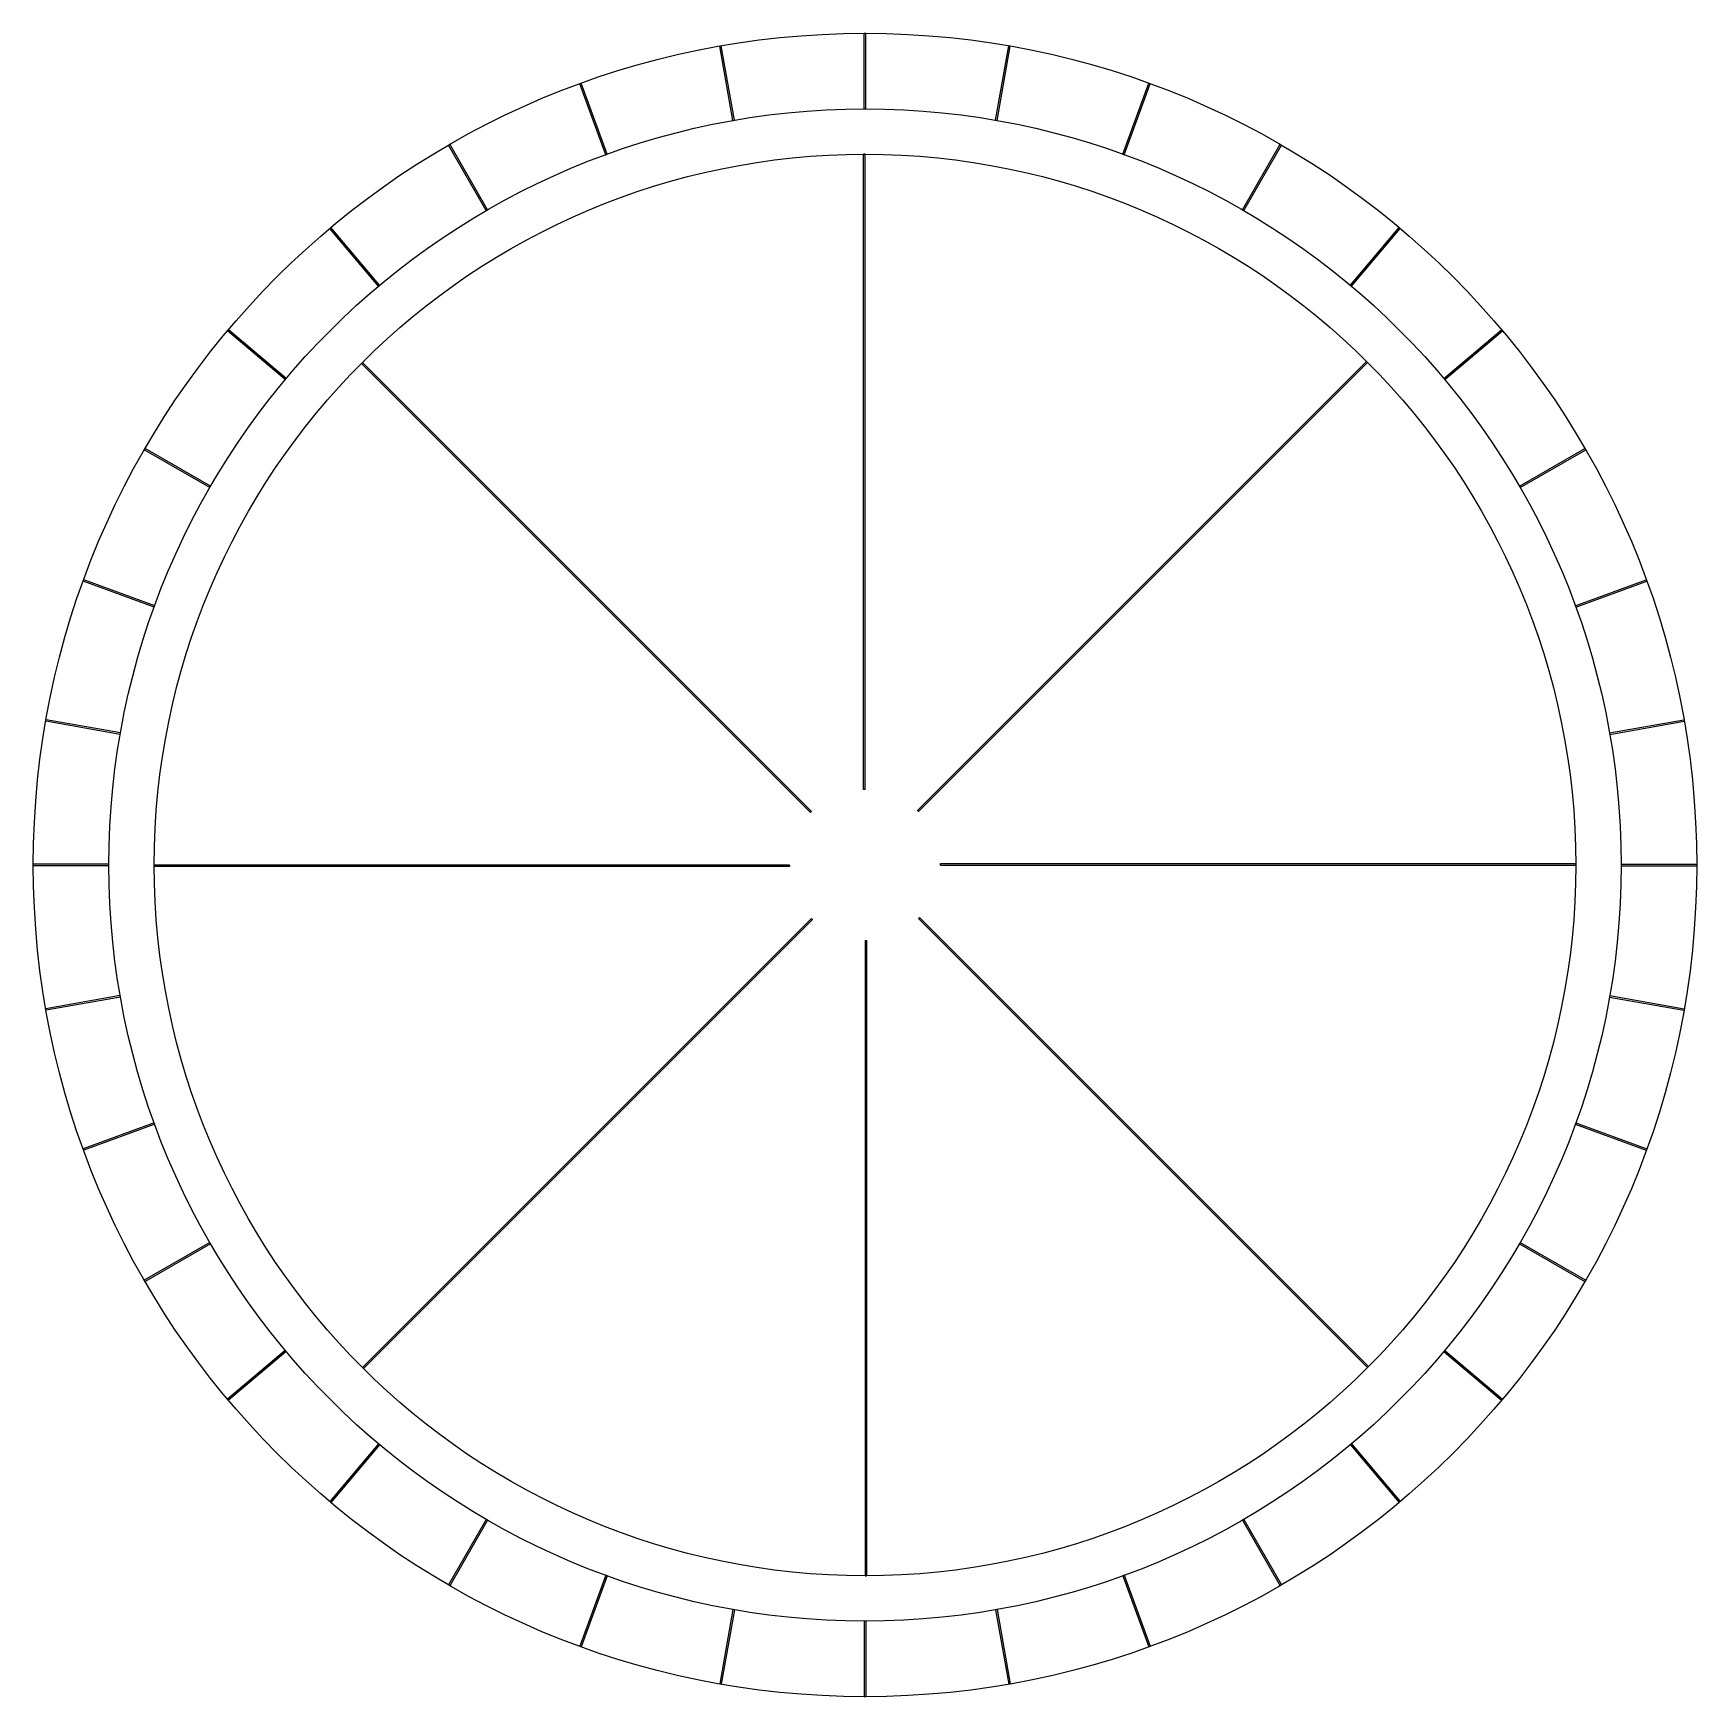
# Model space of a CAD drawing. Header units: millimetres. Extents: x -110 to 110, y -110 to 110.
import ezdxf

# ---------------------------------------------------------------- set-up
doc = ezdxf.new("R2010")
doc.units = ezdxf.units.MM
for name, color, linetype in [('Array', 7, 'CONTINUOUS'), ('Array008', 7, 'CONTINUOUS'), ('Cylinder001', 7, 'CONTINUOUS'), ('Tube003', 7, 'CONTINUOUS')]:
    doc.layers.add(name, color=color, linetype=linetype)

msp = doc.modelspace()

# ---------------------------------------------------------------- linework, layer by layer
at = {"layer": 'Array'}
for p, q in [((-19.1998, 108.311, 1.5), (-19.0028, 108.346, 1.5)), ((-19.1998, 108.311, 1.7), (-19.0028, 108.346, 1.7)), ((-19.1998, 108.311, 1.5), (-19.0028, 108.346, 1.5)), ((-19.1998, 108.311, 1.7), (-19.0028, 108.346, 1.7)), ((-17.4633, 98.4634, 1.7), (-19.1998, 108.311, 1.7)), ((-19.1998, 108.311, 1.5), (-19.1998, 108.311, 1.7)), ((-17.4633, 98.4634, 1.5), (-19.1998, 108.311, 1.5)), ((-19.1998, 108.311, 1.5), (-19.1998, 108.311, 1.7)), ((-17.4633, 98.4634, 1.5), (-19.1998, 108.311, 1.5)), ((-17.4633, 98.4634, 1.7), (-19.1998, 108.311, 1.7)), ((-17.2663, 98.4981, 1.7), (-19.0028, 108.346, 1.7)), ((-19.0028, 108.346, 1.5), (-19.0028, 108.346, 1.7)), ((-17.2663, 98.4981, 1.5), (-19.0028, 108.346, 1.5)), ((-19.0028, 108.346, 1.5), (-19.0028, 108.346, 1.7)), ((-17.2663, 98.4981, 1.5), (-19.0028, 108.346, 1.5)), ((-17.2663, 98.4981, 1.7), (-19.0028, 108.346, 1.7)), ((-0.1, 100, 1.7), (-0.1, 110, 1.7)), ((-0.1, 110, 1.5), (-0.1, 110, 1.7)), ((-0.1, 100, 1.5), (-0.1, 110, 1.5)), ((-0.1, 110, 1.5), (0.1, 110, 1.5)), ((-0.1, 110, 1.7), (0.1, 110, 1.7)), ((-0.1, 110, 1.5), (-0.1, 110, 1.7)), ((-0.1, 100, 1.5), (-0.1, 110, 1.5)), ((-0.1, 110, 1.5), (0.1, 110, 1.5)), ((-0.1, 100, 1.7), (-0.1, 110, 1.7)), ((-0.1, 110, 1.7), (0.1, 110, 1.7)), ((0.1, 100, 1.7), (0.1, 110, 1.7)), ((0.1, 110, 1.5), (0.1, 110, 1.7)), ((0.1, 100, 1.5), (0.1, 110, 1.5)), ((0.1, 110, 1.5), (0.1, 110, 1.7)), ((0.1, 100, 1.5), (0.1, 110, 1.5)), ((0.1, 100, 1.7), (0.1, 110, 1.7)), ((17.2663, 98.4981, 1.7), (19.0028, 108.346, 1.7)), ((17.2663, 98.4981, 1.5), (19.0028, 108.346, 1.5)), ((17.2663, 98.4981, 1.5), (19.0028, 108.346, 1.5)), ((17.2663, 98.4981, 1.7), (19.0028, 108.346, 1.7)), ((17.4633, 98.4634, 1.7), (19.1998, 108.311, 1.7)), ((17.4633, 98.4634, 1.5), (19.1998, 108.311, 1.5)), ((17.4633, 98.4634, 1.5), (19.1998, 108.311, 1.5)), ((17.4633, 98.4634, 1.7), (19.1998, 108.311, 1.7)), ((19.0028, 108.346, 1.5), (19.0028, 108.346, 1.7)), ((19.0028, 108.346, 1.5), (19.1998, 108.311, 1.5)), ((19.0028, 108.346, 1.7), (19.1998, 108.311, 1.7)), ((19.0028, 108.346, 1.5), (19.0028, 108.346, 1.7)), ((19.0028, 108.346, 1.5), (19.1998, 108.311, 1.5)), ((19.0028, 108.346, 1.7), (19.1998, 108.311, 1.7)), ((19.1998, 108.311, 1.5), (19.1998, 108.311, 1.7)), ((19.1998, 108.311, 1.5), (19.1998, 108.311, 1.7)), ((-37.7162, 103.332, 1.5), (-37.5282, 103.4, 1.5)), ((-37.7162, 103.332, 1.7), (-37.5282, 103.4, 1.7)), ((-37.7162, 103.332, 1.5), (-37.5282, 103.4, 1.5)), ((-37.7162, 103.332, 1.7), (-37.5282, 103.4, 1.7)), ((-34.108, 94.0035, 1.7), (-37.5282, 103.4, 1.7)), ((-37.5282, 103.4, 1.5), (-37.5282, 103.4, 1.7)), ((-34.108, 94.0035, 1.5), (-37.5282, 103.4, 1.5)), ((-37.5282, 103.4, 1.5), (-37.5282, 103.4, 1.7)), ((-34.108, 94.0035, 1.5), (-37.5282, 103.4, 1.5)), ((-34.108, 94.0035, 1.7), (-37.5282, 103.4, 1.7)), ((34.108, 94.0035, 1.7), (37.5282, 103.4, 1.7)), ((34.108, 94.0035, 1.5), (37.5282, 103.4, 1.5)), ((34.108, 94.0035, 1.5), (37.5282, 103.4, 1.5)), ((34.108, 94.0035, 1.7), (37.5282, 103.4, 1.7)), ((37.5282, 103.4, 1.5), (37.5282, 103.4, 1.7)), ((37.5282, 103.4, 1.5), (37.7162, 103.332, 1.5)), ((37.5282, 103.4, 1.7), (37.7162, 103.332, 1.7)), ((37.5282, 103.4, 1.5), (37.5282, 103.4, 1.7)), ((37.5282, 103.4, 1.5), (37.7162, 103.332, 1.5)), ((37.5282, 103.4, 1.7), (37.7162, 103.332, 1.7)), ((-34.296, 93.9351, 1.7), (-37.7162, 103.332, 1.7)), ((-37.7162, 103.332, 1.5), (-37.7162, 103.332, 1.7)), ((-34.296, 93.9351, 1.5), (-37.7162, 103.332, 1.5)), ((-37.7162, 103.332, 1.5), (-37.7162, 103.332, 1.7)), ((-34.296, 93.9351, 1.5), (-37.7162, 103.332, 1.5)), ((-34.296, 93.9351, 1.7), (-37.7162, 103.332, 1.7)), ((34.296, 93.9351, 1.7), (37.7162, 103.332, 1.7)), ((34.296, 93.9351, 1.5), (37.7162, 103.332, 1.5)), ((34.296, 93.9351, 1.5), (37.7162, 103.332, 1.5)), ((34.296, 93.9351, 1.7), (37.7162, 103.332, 1.7)), ((37.7162, 103.332, 1.5), (37.7162, 103.332, 1.7)), ((37.7162, 103.332, 1.5), (37.7162, 103.332, 1.7)), ((-0.1, 100, 1.5), (-0.1, 100, 1.7)), ((-0.1, 100, 1.5), (0.1, 100, 1.5)), ((-0.1, 100, 1.7), (0.1, 100, 1.7)), ((-0.1, 100, 1.5), (-0.1, 100, 1.7)), ((-0.1, 100, 1.5), (0.1, 100, 1.5)), ((-0.1, 100, 1.7), (0.1, 100, 1.7)), ((0.1, 100, 1.5), (0.1, 100, 1.7)), ((0.1, 100, 1.5), (0.1, 100, 1.7)), ((-17.4633, 98.4634, 1.5), (-17.2663, 98.4981, 1.5)), ((-17.4633, 98.4634, 1.7), (-17.2663, 98.4981, 1.7)), ((-17.4633, 98.4634, 1.5), (-17.2663, 98.4981, 1.5)), ((-17.4633, 98.4634, 1.7), (-17.2663, 98.4981, 1.7)), ((-17.4633, 98.4634, 1.5), (-17.4633, 98.4634, 1.7)), ((-17.4633, 98.4634, 1.5), (-17.4633, 98.4634, 1.7)), ((-17.2663, 98.4981, 1.5), (-17.2663, 98.4981, 1.7)), ((-17.2663, 98.4981, 1.5), (-17.2663, 98.4981, 1.7)), ((17.2663, 98.4981, 1.5), (17.2663, 98.4981, 1.7)), ((17.2663, 98.4981, 1.5), (17.4633, 98.4634, 1.5)), ((17.2663, 98.4981, 1.7), (17.4633, 98.4634, 1.7)), ((17.2663, 98.4981, 1.5), (17.2663, 98.4981, 1.7)), ((17.2663, 98.4981, 1.5), (17.4633, 98.4634, 1.5)), ((17.2663, 98.4981, 1.7), (17.4633, 98.4634, 1.7)), ((17.4633, 98.4634, 1.5), (17.4633, 98.4634, 1.7)), ((17.4633, 98.4634, 1.5), (17.4633, 98.4634, 1.7)), ((-55.0866, 95.2128, 1.5), (-54.9134, 95.3128, 1.5)), ((-55.0866, 95.2128, 1.7), (-54.9134, 95.3128, 1.7)), ((-55.0866, 95.2128, 1.5), (-54.9134, 95.3128, 1.5)), ((-55.0866, 95.2128, 1.7), (-54.9134, 95.3128, 1.7)), ((-50.0866, 86.5525, 1.7), (-55.0866, 95.2128, 1.7)), ((-55.0866, 95.2128, 1.5), (-55.0866, 95.2128, 1.7)), ((-50.0866, 86.5525, 1.5), (-55.0866, 95.2128, 1.5)), ((-55.0866, 95.2128, 1.5), (-55.0866, 95.2128, 1.7)), ((-50.0866, 86.5525, 1.5), (-55.0866, 95.2128, 1.5)), ((-50.0866, 86.5525, 1.7), (-55.0866, 95.2128, 1.7)), ((-49.9134, 86.6525, 1.7), (-54.9134, 95.3128, 1.7)), ((-54.9134, 95.3128, 1.5), (-54.9134, 95.3128, 1.7)), ((-49.9134, 86.6525, 1.5), (-54.9134, 95.3128, 1.5)), ((-54.9134, 95.3128, 1.5), (-54.9134, 95.3128, 1.7)), ((-49.9134, 86.6525, 1.5), (-54.9134, 95.3128, 1.5)), ((-49.9134, 86.6525, 1.7), (-54.9134, 95.3128, 1.7)), ((49.9134, 86.6525, 1.7), (54.9134, 95.3128, 1.7)), ((49.9134, 86.6525, 1.5), (54.9134, 95.3128, 1.5)), ((49.9134, 86.6525, 1.5), (54.9134, 95.3128, 1.5)), ((49.9134, 86.6525, 1.7), (54.9134, 95.3128, 1.7)), ((50.0866, 86.5525, 1.7), (55.0866, 95.2128, 1.7)), ((50.0866, 86.5525, 1.5), (55.0866, 95.2128, 1.5)), ((50.0866, 86.5525, 1.5), (55.0866, 95.2128, 1.5)), ((50.0866, 86.5525, 1.7), (55.0866, 95.2128, 1.7)), ((54.9134, 95.3128, 1.5), (54.9134, 95.3128, 1.7)), ((54.9134, 95.3128, 1.5), (55.0866, 95.2128, 1.5)), ((54.9134, 95.3128, 1.7), (55.0866, 95.2128, 1.7)), ((54.9134, 95.3128, 1.5), (54.9134, 95.3128, 1.7)), ((54.9134, 95.3128, 1.5), (55.0866, 95.2128, 1.5)), ((54.9134, 95.3128, 1.7), (55.0866, 95.2128, 1.7)), ((55.0866, 95.2128, 1.5), (55.0866, 95.2128, 1.7)), ((55.0866, 95.2128, 1.5), (55.0866, 95.2128, 1.7)), ((-34.296, 93.9351, 1.5), (-34.108, 94.0035, 1.5)), ((-34.296, 93.9351, 1.7), (-34.108, 94.0035, 1.7)), ((-34.296, 93.9351, 1.5), (-34.108, 94.0035, 1.5)), ((-34.296, 93.9351, 1.7), (-34.108, 94.0035, 1.7)), ((-34.296, 93.9351, 1.5), (-34.296, 93.9351, 1.7)), ((-34.296, 93.9351, 1.5), (-34.296, 93.9351, 1.7)), ((-34.108, 94.0035, 1.5), (-34.108, 94.0035, 1.7)), ((-34.108, 94.0035, 1.5), (-34.108, 94.0035, 1.7)), ((34.108, 94.0035, 1.5), (34.108, 94.0035, 1.7)), ((34.108, 94.0035, 1.5), (34.296, 93.9351, 1.5)), ((34.108, 94.0035, 1.7), (34.296, 93.9351, 1.7)), ((34.108, 94.0035, 1.5), (34.108, 94.0035, 1.7)), ((34.108, 94.0035, 1.5), (34.296, 93.9351, 1.5)), ((34.108, 94.0035, 1.7), (34.296, 93.9351, 1.7)), ((34.296, 93.9351, 1.5), (34.296, 93.9351, 1.7)), ((34.296, 93.9351, 1.5), (34.296, 93.9351, 1.7)), ((-50.0866, 86.5525, 1.5), (-49.9134, 86.6525, 1.5)), ((-50.0866, 86.5525, 1.7), (-49.9134, 86.6525, 1.7)), ((-50.0866, 86.5525, 1.5), (-49.9134, 86.6525, 1.5)), ((-50.0866, 86.5525, 1.7), (-49.9134, 86.6525, 1.7)), ((-50.0866, 86.5525, 1.5), (-50.0866, 86.5525, 1.7)), ((-50.0866, 86.5525, 1.5), (-50.0866, 86.5525, 1.7)), ((-49.9134, 86.6525, 1.5), (-49.9134, 86.6525, 1.7)), ((-49.9134, 86.6525, 1.5), (-49.9134, 86.6525, 1.7)), ((49.9134, 86.6525, 1.5), (49.9134, 86.6525, 1.7)), ((49.9134, 86.6525, 1.5), (50.0866, 86.5525, 1.5)), ((49.9134, 86.6525, 1.7), (50.0866, 86.5525, 1.7)), ((49.9134, 86.6525, 1.5), (49.9134, 86.6525, 1.7)), ((49.9134, 86.6525, 1.5), (50.0866, 86.5525, 1.5)), ((49.9134, 86.6525, 1.7), (50.0866, 86.5525, 1.7)), ((50.0866, 86.5525, 1.5), (50.0866, 86.5525, 1.7)), ((50.0866, 86.5525, 1.5), (50.0866, 86.5525, 1.7)), ((-70.7832, 84.2006, 1.5), (-70.63, 84.3292, 1.5)), ((-70.7832, 84.2006, 1.7), (-70.63, 84.3292, 1.7)), ((-70.7832, 84.2006, 1.5), (-70.63, 84.3292, 1.5)), ((-70.7832, 84.2006, 1.7), (-70.63, 84.3292, 1.7)), ((-64.3554, 76.5402, 1.7), (-70.7832, 84.2006, 1.7)), ((-70.7832, 84.2006, 1.5), (-70.7832, 84.2006, 1.7)), ((-64.3554, 76.5402, 1.5), (-70.7832, 84.2006, 1.5)), ((-70.7832, 84.2006, 1.5), (-70.7832, 84.2006, 1.7)), ((-64.3554, 76.5402, 1.5), (-70.7832, 84.2006, 1.5)), ((-64.3554, 76.5402, 1.7), (-70.7832, 84.2006, 1.7)), ((-64.2022, 76.6687, 1.7), (-70.63, 84.3292, 1.7)), ((-70.63, 84.3292, 1.5), (-70.63, 84.3292, 1.7)), ((-64.2022, 76.6687, 1.5), (-70.63, 84.3292, 1.5)), ((-70.63, 84.3292, 1.5), (-70.63, 84.3292, 1.7)), ((-64.2022, 76.6687, 1.5), (-70.63, 84.3292, 1.5)), ((-64.2022, 76.6687, 1.7), (-70.63, 84.3292, 1.7)), ((64.2022, 76.6687, 1.7), (70.63, 84.3292, 1.7)), ((64.2022, 76.6687, 1.5), (70.63, 84.3292, 1.5)), ((64.2022, 76.6687, 1.5), (70.63, 84.3292, 1.5)), ((64.2022, 76.6687, 1.7), (70.63, 84.3292, 1.7)), ((64.3554, 76.5402, 1.7), (70.7832, 84.2006, 1.7)), ((64.3554, 76.5402, 1.5), (70.7832, 84.2006, 1.5)), ((64.3554, 76.5402, 1.5), (70.7832, 84.2006, 1.5)), ((64.3554, 76.5402, 1.7), (70.7832, 84.2006, 1.7)), ((70.63, 84.3292, 1.5), (70.63, 84.3292, 1.7)), ((70.63, 84.3292, 1.5), (70.7832, 84.2006, 1.5)), ((70.63, 84.3292, 1.7), (70.7832, 84.2006, 1.7)), ((70.63, 84.3292, 1.5), (70.63, 84.3292, 1.7)), ((70.63, 84.3292, 1.5), (70.7832, 84.2006, 1.5)), ((70.63, 84.3292, 1.7), (70.7832, 84.2006, 1.7)), ((70.7832, 84.2006, 1.5), (70.7832, 84.2006, 1.7)), ((70.7832, 84.2006, 1.5), (70.7832, 84.2006, 1.7)), ((-64.3554, 76.5402, 1.5), (-64.2022, 76.6687, 1.5)), ((-64.3554, 76.5402, 1.7), (-64.2022, 76.6687, 1.7)), ((-64.3554, 76.5402, 1.5), (-64.2022, 76.6687, 1.5)), ((-64.3554, 76.5402, 1.7), (-64.2022, 76.6687, 1.7)), ((-64.3554, 76.5402, 1.5), (-64.3554, 76.5402, 1.7)), ((-64.3554, 76.5402, 1.5), (-64.3554, 76.5402, 1.7)), ((-64.2022, 76.6687, 1.5), (-64.2022, 76.6687, 1.7)), ((-64.2022, 76.6687, 1.5), (-64.2022, 76.6687, 1.7)), ((64.2022, 76.6687, 1.5), (64.2022, 76.6687, 1.7)), ((64.2022, 76.6687, 1.5), (64.3554, 76.5402, 1.5)), ((64.2022, 76.6687, 1.7), (64.3554, 76.5402, 1.7)), ((64.2022, 76.6687, 1.5), (64.2022, 76.6687, 1.7)), ((64.2022, 76.6687, 1.5), (64.3554, 76.5402, 1.5)), ((64.2022, 76.6687, 1.7), (64.3554, 76.5402, 1.7)), ((64.3554, 76.5402, 1.5), (64.3554, 76.5402, 1.7)), ((64.3554, 76.5402, 1.5), (64.3554, 76.5402, 1.7)), ((-84.3292, 70.63, 1.5), (-84.2006, 70.7832, 1.5)), ((-84.3292, 70.63, 1.7), (-84.2006, 70.7832, 1.7)), ((-84.3292, 70.63, 1.5), (-84.2006, 70.7832, 1.5)), ((-84.3292, 70.63, 1.7), (-84.2006, 70.7832, 1.7)), ((-76.6687, 64.2022, 1.7), (-84.3292, 70.63, 1.7)), ((-84.3292, 70.63, 1.5), (-84.3292, 70.63, 1.7)), ((-76.6687, 64.2022, 1.5), (-84.3292, 70.63, 1.5)), ((-84.3292, 70.63, 1.5), (-84.3292, 70.63, 1.7)), ((-76.6687, 64.2022, 1.5), (-84.3292, 70.63, 1.5)), ((-76.6687, 64.2022, 1.7), (-84.3292, 70.63, 1.7)), ((-76.5402, 64.3554, 1.7), (-84.2006, 70.7832, 1.7)), ((-84.2006, 70.7832, 1.5), (-84.2006, 70.7832, 1.7)), ((-76.5402, 64.3554, 1.5), (-84.2006, 70.7832, 1.5)), ((-84.2006, 70.7832, 1.5), (-84.2006, 70.7832, 1.7)), ((-76.5402, 64.3554, 1.5), (-84.2006, 70.7832, 1.5)), ((-76.5402, 64.3554, 1.7), (-84.2006, 70.7832, 1.7)), ((76.5402, 64.3554, 1.7), (84.2006, 70.7832, 1.7)), ((76.5402, 64.3554, 1.5), (84.2006, 70.7832, 1.5)), ((76.5402, 64.3554, 1.5), (84.2006, 70.7832, 1.5)), ((76.5402, 64.3554, 1.7), (84.2006, 70.7832, 1.7)), ((76.6687, 64.2022, 1.7), (84.3292, 70.63, 1.7)), ((76.6687, 64.2022, 1.5), (84.3292, 70.63, 1.5)), ((76.6687, 64.2022, 1.5), (84.3292, 70.63, 1.5)), ((76.6687, 64.2022, 1.7), (84.3292, 70.63, 1.7)), ((84.2006, 70.7832, 1.5), (84.2006, 70.7832, 1.7)), ((84.2006, 70.7832, 1.5), (84.3292, 70.63, 1.5)), ((84.2006, 70.7832, 1.7), (84.3292, 70.63, 1.7)), ((84.2006, 70.7832, 1.5), (84.2006, 70.7832, 1.7)), ((84.2006, 70.7832, 1.5), (84.3292, 70.63, 1.5)), ((84.2006, 70.7832, 1.7), (84.3292, 70.63, 1.7)), ((84.3292, 70.63, 1.5), (84.3292, 70.63, 1.7)), ((84.3292, 70.63, 1.5), (84.3292, 70.63, 1.7)), ((-76.6687, 64.2022, 1.5), (-76.5402, 64.3554, 1.5)), ((-76.6687, 64.2022, 1.7), (-76.5402, 64.3554, 1.7)), ((-76.6687, 64.2022, 1.5), (-76.5402, 64.3554, 1.5)), ((-76.6687, 64.2022, 1.7), (-76.5402, 64.3554, 1.7)), ((-76.6687, 64.2022, 1.5), (-76.6687, 64.2022, 1.7)), ((-76.6687, 64.2022, 1.5), (-76.6687, 64.2022, 1.7)), ((-76.5402, 64.3554, 1.5), (-76.5402, 64.3554, 1.7)), ((-76.5402, 64.3554, 1.5), (-76.5402, 64.3554, 1.7)), ((76.5402, 64.3554, 1.5), (76.5402, 64.3554, 1.7)), ((76.5402, 64.3554, 1.5), (76.6687, 64.2022, 1.5)), ((76.5402, 64.3554, 1.7), (76.6687, 64.2022, 1.7)), ((76.5402, 64.3554, 1.5), (76.5402, 64.3554, 1.7)), ((76.5402, 64.3554, 1.5), (76.6687, 64.2022, 1.5)), ((76.5402, 64.3554, 1.7), (76.6687, 64.2022, 1.7)), ((76.6687, 64.2022, 1.5), (76.6687, 64.2022, 1.7)), ((76.6687, 64.2022, 1.5), (76.6687, 64.2022, 1.7)), ((-95.3128, 54.9134, 1.5), (-95.2128, 55.0866, 1.5)), ((-95.3128, 54.9134, 1.7), (-95.2128, 55.0866, 1.7)), ((-95.3128, 54.9134, 1.5), (-95.2128, 55.0866, 1.5)), ((-95.3128, 54.9134, 1.7), (-95.2128, 55.0866, 1.7)), ((-86.5525, 50.0866, 1.7), (-95.2128, 55.0866, 1.7)), ((-95.2128, 55.0866, 1.5), (-95.2128, 55.0866, 1.7)), ((-86.5525, 50.0866, 1.5), (-95.2128, 55.0866, 1.5)), ((-95.2128, 55.0866, 1.5), (-95.2128, 55.0866, 1.7)), ((-86.5525, 50.0866, 1.5), (-95.2128, 55.0866, 1.5)), ((-86.5525, 50.0866, 1.7), (-95.2128, 55.0866, 1.7)), ((86.5525, 50.0866, 1.7), (95.2128, 55.0866, 1.7)), ((86.5525, 50.0866, 1.5), (95.2128, 55.0866, 1.5)), ((86.5525, 50.0866, 1.5), (95.2128, 55.0866, 1.5)), ((86.5525, 50.0866, 1.7), (95.2128, 55.0866, 1.7)), ((95.2128, 55.0866, 1.5), (95.2128, 55.0866, 1.7)), ((95.2128, 55.0866, 1.5), (95.3128, 54.9134, 1.5)), ((95.2128, 55.0866, 1.7), (95.3128, 54.9134, 1.7)), ((95.2128, 55.0866, 1.5), (95.2128, 55.0866, 1.7)), ((95.2128, 55.0866, 1.5), (95.3128, 54.9134, 1.5)), ((95.2128, 55.0866, 1.7), (95.3128, 54.9134, 1.7)), ((-86.6525, 49.9134, 1.7), (-95.3128, 54.9134, 1.7)), ((-95.3128, 54.9134, 1.5), (-95.3128, 54.9134, 1.7)), ((-86.6525, 49.9134, 1.5), (-95.3128, 54.9134, 1.5)), ((-95.3128, 54.9134, 1.5), (-95.3128, 54.9134, 1.7)), ((-86.6525, 49.9134, 1.5), (-95.3128, 54.9134, 1.5)), ((-86.6525, 49.9134, 1.7), (-95.3128, 54.9134, 1.7)), ((86.6525, 49.9134, 1.7), (95.3128, 54.9134, 1.7)), ((86.6525, 49.9134, 1.5), (95.3128, 54.9134, 1.5)), ((86.6525, 49.9134, 1.5), (95.3128, 54.9134, 1.5)), ((86.6525, 49.9134, 1.7), (95.3128, 54.9134, 1.7)), ((95.3128, 54.9134, 1.5), (95.3128, 54.9134, 1.7)), ((95.3128, 54.9134, 1.5), (95.3128, 54.9134, 1.7)), ((-86.6525, 49.9134, 1.5), (-86.5525, 50.0866, 1.5)), ((-86.6525, 49.9134, 1.7), (-86.5525, 50.0866, 1.7)), ((-86.6525, 49.9134, 1.5), (-86.5525, 50.0866, 1.5)), ((-86.6525, 49.9134, 1.7), (-86.5525, 50.0866, 1.7)), ((-86.6525, 49.9134, 1.5), (-86.6525, 49.9134, 1.7)), ((-86.6525, 49.9134, 1.5), (-86.6525, 49.9134, 1.7)), ((-86.5525, 50.0866, 1.5), (-86.5525, 50.0866, 1.7)), ((-86.5525, 50.0866, 1.5), (-86.5525, 50.0866, 1.7)), ((86.5525, 50.0866, 1.5), (86.5525, 50.0866, 1.7)), ((86.5525, 50.0866, 1.5), (86.6525, 49.9134, 1.5)), ((86.5525, 50.0866, 1.7), (86.6525, 49.9134, 1.7)), ((86.5525, 50.0866, 1.5), (86.5525, 50.0866, 1.7)), ((86.5525, 50.0866, 1.5), (86.6525, 49.9134, 1.5)), ((86.5525, 50.0866, 1.7), (86.6525, 49.9134, 1.7)), ((86.6525, 49.9134, 1.5), (86.6525, 49.9134, 1.7)), ((86.6525, 49.9134, 1.5), (86.6525, 49.9134, 1.7)), ((-103.4, 37.5282, 1.5), (-103.332, 37.7162, 1.5)), ((-103.4, 37.5282, 1.7), (-103.332, 37.7162, 1.7)), ((-103.4, 37.5282, 1.5), (-103.332, 37.7162, 1.5)), ((-103.4, 37.5282, 1.7), (-103.332, 37.7162, 1.7)), ((-94.0035, 34.108, 1.7), (-103.4, 37.5282, 1.7)), ((-103.4, 37.5282, 1.5), (-103.4, 37.5282, 1.7)), ((-94.0035, 34.108, 1.5), (-103.4, 37.5282, 1.5)), ((-103.4, 37.5282, 1.5), (-103.4, 37.5282, 1.7)), ((-94.0035, 34.108, 1.5), (-103.4, 37.5282, 1.5)), ((-94.0035, 34.108, 1.7), (-103.4, 37.5282, 1.7)), ((-93.9351, 34.296, 1.7), (-103.332, 37.7162, 1.7)), ((-103.332, 37.7162, 1.5), (-103.332, 37.7162, 1.7)), ((-93.9351, 34.296, 1.5), (-103.332, 37.7162, 1.5)), ((-103.332, 37.7162, 1.5), (-103.332, 37.7162, 1.7)), ((-93.9351, 34.296, 1.5), (-103.332, 37.7162, 1.5)), ((-93.9351, 34.296, 1.7), (-103.332, 37.7162, 1.7)), ((93.9351, 34.296, 1.7), (103.332, 37.7162, 1.7)), ((93.9351, 34.296, 1.5), (103.332, 37.7162, 1.5)), ((93.9351, 34.296, 1.5), (103.332, 37.7162, 1.5)), ((93.9351, 34.296, 1.7), (103.332, 37.7162, 1.7)), ((94.0035, 34.108, 1.7), (103.4, 37.5282, 1.7)), ((94.0035, 34.108, 1.5), (103.4, 37.5282, 1.5)), ((94.0035, 34.108, 1.5), (103.4, 37.5282, 1.5)), ((94.0035, 34.108, 1.7), (103.4, 37.5282, 1.7)), ((103.332, 37.7162, 1.5), (103.332, 37.7162, 1.7)), ((103.332, 37.7162, 1.5), (103.4, 37.5282, 1.5)), ((103.332, 37.7162, 1.7), (103.4, 37.5282, 1.7)), ((103.332, 37.7162, 1.5), (103.332, 37.7162, 1.7)), ((103.332, 37.7162, 1.5), (103.4, 37.5282, 1.5)), ((103.332, 37.7162, 1.7), (103.4, 37.5282, 1.7)), ((103.4, 37.5282, 1.5), (103.4, 37.5282, 1.7)), ((103.4, 37.5282, 1.5), (103.4, 37.5282, 1.7)), ((-94.0035, 34.108, 1.5), (-93.9351, 34.296, 1.5)), ((-94.0035, 34.108, 1.7), (-93.9351, 34.296, 1.7)), ((-94.0035, 34.108, 1.5), (-93.9351, 34.296, 1.5)), ((-94.0035, 34.108, 1.7), (-93.9351, 34.296, 1.7)), ((-94.0035, 34.108, 1.5), (-94.0035, 34.108, 1.7)), ((-94.0035, 34.108, 1.5), (-94.0035, 34.108, 1.7)), ((-93.9351, 34.296, 1.5), (-93.9351, 34.296, 1.7)), ((-93.9351, 34.296, 1.5), (-93.9351, 34.296, 1.7)), ((93.9351, 34.296, 1.5), (93.9351, 34.296, 1.7)), ((93.9351, 34.296, 1.5), (94.0035, 34.108, 1.5)), ((93.9351, 34.296, 1.7), (94.0035, 34.108, 1.7)), ((93.9351, 34.296, 1.5), (93.9351, 34.296, 1.7)), ((93.9351, 34.296, 1.5), (94.0035, 34.108, 1.5)), ((93.9351, 34.296, 1.7), (94.0035, 34.108, 1.7)), ((94.0035, 34.108, 1.5), (94.0035, 34.108, 1.7)), ((94.0035, 34.108, 1.5), (94.0035, 34.108, 1.7)), ((-108.346, 19.0028, 1.5), (-108.311, 19.1998, 1.5)), ((-108.346, 19.0028, 1.7), (-108.311, 19.1998, 1.7)), ((-108.346, 19.0028, 1.5), (-108.311, 19.1998, 1.5)), ((-108.346, 19.0028, 1.7), (-108.311, 19.1998, 1.7)), ((-98.4981, 17.2663, 1.7), (-108.346, 19.0028, 1.7)), ((-108.346, 19.0028, 1.5), (-108.346, 19.0028, 1.7)), ((-98.4981, 17.2663, 1.5), (-108.346, 19.0028, 1.5)), ((-108.346, 19.0028, 1.5), (-108.346, 19.0028, 1.7)), ((-98.4981, 17.2663, 1.5), (-108.346, 19.0028, 1.5)), ((-98.4981, 17.2663, 1.7), (-108.346, 19.0028, 1.7)), ((-98.4634, 17.4633, 1.7), (-108.311, 19.1998, 1.7)), ((-108.311, 19.1998, 1.5), (-108.311, 19.1998, 1.7)), ((-98.4634, 17.4633, 1.5), (-108.311, 19.1998, 1.5)), ((-108.311, 19.1998, 1.5), (-108.311, 19.1998, 1.7)), ((-98.4634, 17.4633, 1.5), (-108.311, 19.1998, 1.5)), ((-98.4634, 17.4633, 1.7), (-108.311, 19.1998, 1.7)), ((98.4634, 17.4633, 1.7), (108.311, 19.1998, 1.7)), ((98.4634, 17.4633, 1.5), (108.311, 19.1998, 1.5)), ((98.4634, 17.4633, 1.5), (108.311, 19.1998, 1.5)), ((98.4634, 17.4633, 1.7), (108.311, 19.1998, 1.7)), ((98.4981, 17.2663, 1.7), (108.346, 19.0028, 1.7)), ((98.4981, 17.2663, 1.5), (108.346, 19.0028, 1.5)), ((98.4981, 17.2663, 1.5), (108.346, 19.0028, 1.5)), ((98.4981, 17.2663, 1.7), (108.346, 19.0028, 1.7)), ((108.311, 19.1998, 1.5), (108.311, 19.1998, 1.7)), ((108.311, 19.1998, 1.5), (108.346, 19.0028, 1.5)), ((108.311, 19.1998, 1.7), (108.346, 19.0028, 1.7)), ((108.311, 19.1998, 1.5), (108.311, 19.1998, 1.7)), ((108.311, 19.1998, 1.5), (108.346, 19.0028, 1.5)), ((108.311, 19.1998, 1.7), (108.346, 19.0028, 1.7)), ((108.346, 19.0028, 1.5), (108.346, 19.0028, 1.7)), ((108.346, 19.0028, 1.5), (108.346, 19.0028, 1.7)), ((-98.4981, 17.2663, 1.5), (-98.4634, 17.4633, 1.5)), ((-98.4981, 17.2663, 1.7), (-98.4634, 17.4633, 1.7)), ((-98.4981, 17.2663, 1.5), (-98.4634, 17.4633, 1.5)), ((-98.4981, 17.2663, 1.7), (-98.4634, 17.4633, 1.7)), ((-98.4981, 17.2663, 1.5), (-98.4981, 17.2663, 1.7)), ((-98.4981, 17.2663, 1.5), (-98.4981, 17.2663, 1.7)), ((-98.4634, 17.4633, 1.5), (-98.4634, 17.4633, 1.7)), ((-98.4634, 17.4633, 1.5), (-98.4634, 17.4633, 1.7)), ((98.4634, 17.4633, 1.5), (98.4634, 17.4633, 1.7)), ((98.4634, 17.4633, 1.5), (98.4981, 17.2663, 1.5)), ((98.4634, 17.4633, 1.7), (98.4981, 17.2663, 1.7)), ((98.4634, 17.4633, 1.5), (98.4634, 17.4633, 1.7)), ((98.4634, 17.4633, 1.5), (98.4981, 17.2663, 1.5)), ((98.4634, 17.4633, 1.7), (98.4981, 17.2663, 1.7)), ((98.4981, 17.2663, 1.5), (98.4981, 17.2663, 1.7)), ((98.4981, 17.2663, 1.5), (98.4981, 17.2663, 1.7)), ((-100, 0.1, 1.7), (-110, 0.1, 1.7)), ((-110, 0.1, 1.5), (-110, 0.1, 1.7)), ((-100, 0.1, 1.5), (-110, 0.1, 1.5)), ((-110, -0.1, 1.5), (-110, 0.1, 1.5)), ((-110, 0.1, 1.5), (-110, 0.1, 1.7)), ((-110, -0.1, 1.7), (-110, 0.1, 1.7)), ((-110, -0.1, 1.5), (-110, 0.1, 1.5)), ((-100, 0.1, 1.5), (-110, 0.1, 1.5)), ((-110, -0.1, 1.7), (-110, 0.1, 1.7)), ((-100, 0.1, 1.7), (-110, 0.1, 1.7)), ((-100, 0.1, 1.5), (-100, 0.1, 1.7)), ((-100, -0.1, 1.5), (-100, 0.1, 1.5)), ((-100, 0.1, 1.5), (-100, 0.1, 1.7)), ((-100, -0.1, 1.7), (-100, 0.1, 1.7)), ((-100, -0.1, 1.5), (-100, 0.1, 1.5)), ((-100, -0.1, 1.7), (-100, 0.1, 1.7)), ((100, 0.1, 1.5), (100, 0.1, 1.7)), ((100, 0.1, 1.7), (110, 0.1, 1.7)), ((100, 0.1, 1.5), (110, 0.1, 1.5)), ((100, 0.1, 1.5), (100, -0.1, 1.5)), ((100, 0.1, 1.7), (100, -0.1, 1.7)), ((100, 0.1, 1.5), (100, 0.1, 1.7)), ((100, 0.1, 1.5), (110, 0.1, 1.5)), ((100, 0.1, 1.5), (100, -0.1, 1.5)), ((100, 0.1, 1.7), (110, 0.1, 1.7)), ((100, 0.1, 1.7), (100, -0.1, 1.7)), ((110, 0.1, 1.5), (110, 0.1, 1.7)), ((110, 0.1, 1.5), (110, -0.1, 1.5)), ((110, 0.1, 1.7), (110, -0.1, 1.7)), ((110, 0.1, 1.5), (110, 0.1, 1.7)), ((110, 0.1, 1.5), (110, -0.1, 1.5)), ((110, 0.1, 1.7), (110, -0.1, 1.7)), ((-100, -0.1, 1.7), (-110, -0.1, 1.7)), ((-110, -0.1, 1.5), (-110, -0.1, 1.7)), ((-100, -0.1, 1.5), (-110, -0.1, 1.5)), ((-110, -0.1, 1.5), (-110, -0.1, 1.7)), ((-100, -0.1, 1.5), (-110, -0.1, 1.5)), ((-100, -0.1, 1.7), (-110, -0.1, 1.7)), ((-100, -0.1, 1.5), (-100, -0.1, 1.7)), ((-100, -0.1, 1.5), (-100, -0.1, 1.7)), ((100, -0.1, 1.5), (100, -0.1, 1.7)), ((100, -0.1, 1.7), (110, -0.1, 1.7)), ((100, -0.1, 1.5), (110, -0.1, 1.5)), ((100, -0.1, 1.5), (100, -0.1, 1.7)), ((100, -0.1, 1.5), (110, -0.1, 1.5)), ((100, -0.1, 1.7), (110, -0.1, 1.7)), ((110, -0.1, 1.5), (110, -0.1, 1.7)), ((110, -0.1, 1.5), (110, -0.1, 1.7)), ((-98.4981, -17.2663, 1.7), (-108.346, -19.0028, 1.7)), ((-98.4981, -17.2663, 1.5), (-108.346, -19.0028, 1.5)), ((-98.4981, -17.2663, 1.5), (-108.346, -19.0028, 1.5)), ((-98.4981, -17.2663, 1.7), (-108.346, -19.0028, 1.7)), ((-98.4634, -17.4633, 1.7), (-108.311, -19.1998, 1.7)), ((-98.4634, -17.4633, 1.5), (-108.311, -19.1998, 1.5)), ((-98.4634, -17.4633, 1.5), (-108.311, -19.1998, 1.5)), ((-98.4634, -17.4633, 1.7), (-108.311, -19.1998, 1.7)), ((-98.4981, -17.2663, 1.5), (-98.4981, -17.2663, 1.7)), ((-98.4634, -17.4633, 1.5), (-98.4981, -17.2663, 1.5)), ((-98.4981, -17.2663, 1.5), (-98.4981, -17.2663, 1.7)), ((-98.4634, -17.4633, 1.7), (-98.4981, -17.2663, 1.7)), ((-98.4634, -17.4633, 1.5), (-98.4981, -17.2663, 1.5)), ((-98.4634, -17.4633, 1.7), (-98.4981, -17.2663, 1.7)), ((-98.4634, -17.4633, 1.5), (-98.4634, -17.4633, 1.7)), ((-98.4634, -17.4633, 1.5), (-98.4634, -17.4633, 1.7)), ((98.4981, -17.2663, 1.5), (98.4634, -17.4633, 1.5)), ((98.4981, -17.2663, 1.7), (98.4634, -17.4633, 1.7)), ((98.4981, -17.2663, 1.5), (98.4634, -17.4633, 1.5)), ((98.4981, -17.2663, 1.7), (98.4634, -17.4633, 1.7)), ((98.4634, -17.4633, 1.5), (98.4634, -17.4633, 1.7)), ((98.4634, -17.4633, 1.7), (108.311, -19.1998, 1.7)), ((98.4634, -17.4633, 1.5), (108.311, -19.1998, 1.5)), ((98.4634, -17.4633, 1.5), (98.4634, -17.4633, 1.7)), ((98.4634, -17.4633, 1.5), (108.311, -19.1998, 1.5)), ((98.4634, -17.4633, 1.7), (108.311, -19.1998, 1.7)), ((98.4981, -17.2663, 1.5), (98.4981, -17.2663, 1.7)), ((98.4981, -17.2663, 1.7), (108.346, -19.0028, 1.7)), ((98.4981, -17.2663, 1.5), (108.346, -19.0028, 1.5)), ((98.4981, -17.2663, 1.5), (98.4981, -17.2663, 1.7)), ((98.4981, -17.2663, 1.5), (108.346, -19.0028, 1.5)), ((98.4981, -17.2663, 1.7), (108.346, -19.0028, 1.7)), ((-108.346, -19.0028, 1.5), (-108.346, -19.0028, 1.7)), ((-108.311, -19.1998, 1.5), (-108.346, -19.0028, 1.5)), ((-108.346, -19.0028, 1.5), (-108.346, -19.0028, 1.7)), ((-108.311, -19.1998, 1.7), (-108.346, -19.0028, 1.7)), ((-108.311, -19.1998, 1.5), (-108.346, -19.0028, 1.5)), ((-108.311, -19.1998, 1.7), (-108.346, -19.0028, 1.7)), ((-108.311, -19.1998, 1.5), (-108.311, -19.1998, 1.7)), ((-108.311, -19.1998, 1.5), (-108.311, -19.1998, 1.7)), ((108.346, -19.0028, 1.5), (108.311, -19.1998, 1.5)), ((108.346, -19.0028, 1.7), (108.311, -19.1998, 1.7)), ((108.346, -19.0028, 1.5), (108.311, -19.1998, 1.5)), ((108.346, -19.0028, 1.7), (108.311, -19.1998, 1.7)), ((108.311, -19.1998, 1.5), (108.311, -19.1998, 1.7)), ((108.311, -19.1998, 1.5), (108.311, -19.1998, 1.7)), ((108.346, -19.0028, 1.5), (108.346, -19.0028, 1.7)), ((108.346, -19.0028, 1.5), (108.346, -19.0028, 1.7)), ((-94.0035, -34.108, 1.7), (-103.4, -37.5282, 1.7)), ((-94.0035, -34.108, 1.5), (-103.4, -37.5282, 1.5)), ((-94.0035, -34.108, 1.5), (-103.4, -37.5282, 1.5)), ((-94.0035, -34.108, 1.7), (-103.4, -37.5282, 1.7)), ((-93.9351, -34.296, 1.7), (-103.332, -37.7162, 1.7)), ((-93.9351, -34.296, 1.5), (-103.332, -37.7162, 1.5)), ((-93.9351, -34.296, 1.5), (-103.332, -37.7162, 1.5)), ((-93.9351, -34.296, 1.7), (-103.332, -37.7162, 1.7)), ((-94.0035, -34.108, 1.5), (-94.0035, -34.108, 1.7)), ((-93.9351, -34.296, 1.5), (-94.0035, -34.108, 1.5)), ((-94.0035, -34.108, 1.5), (-94.0035, -34.108, 1.7)), ((-93.9351, -34.296, 1.7), (-94.0035, -34.108, 1.7)), ((-93.9351, -34.296, 1.5), (-94.0035, -34.108, 1.5)), ((-93.9351, -34.296, 1.7), (-94.0035, -34.108, 1.7)), ((-93.9351, -34.296, 1.5), (-93.9351, -34.296, 1.7)), ((-93.9351, -34.296, 1.5), (-93.9351, -34.296, 1.7)), ((94.0035, -34.108, 1.5), (93.9351, -34.296, 1.5)), ((94.0035, -34.108, 1.7), (93.9351, -34.296, 1.7)), ((94.0035, -34.108, 1.5), (93.9351, -34.296, 1.5)), ((94.0035, -34.108, 1.7), (93.9351, -34.296, 1.7)), ((93.9351, -34.296, 1.5), (93.9351, -34.296, 1.7)), ((93.9351, -34.296, 1.7), (103.332, -37.7162, 1.7)), ((93.9351, -34.296, 1.5), (103.332, -37.7162, 1.5)), ((93.9351, -34.296, 1.5), (93.9351, -34.296, 1.7)), ((93.9351, -34.296, 1.5), (103.332, -37.7162, 1.5)), ((93.9351, -34.296, 1.7), (103.332, -37.7162, 1.7)), ((94.0035, -34.108, 1.5), (94.0035, -34.108, 1.7)), ((94.0035, -34.108, 1.7), (103.4, -37.5282, 1.7)), ((94.0035, -34.108, 1.5), (103.4, -37.5282, 1.5)), ((94.0035, -34.108, 1.5), (94.0035, -34.108, 1.7)), ((94.0035, -34.108, 1.5), (103.4, -37.5282, 1.5)), ((94.0035, -34.108, 1.7), (103.4, -37.5282, 1.7)), ((-103.4, -37.5282, 1.5), (-103.4, -37.5282, 1.7)), ((-103.332, -37.7162, 1.5), (-103.4, -37.5282, 1.5)), ((-103.4, -37.5282, 1.5), (-103.4, -37.5282, 1.7)), ((-103.332, -37.7162, 1.7), (-103.4, -37.5282, 1.7)), ((-103.332, -37.7162, 1.5), (-103.4, -37.5282, 1.5)), ((-103.332, -37.7162, 1.7), (-103.4, -37.5282, 1.7)), ((-103.332, -37.7162, 1.5), (-103.332, -37.7162, 1.7)), ((-103.332, -37.7162, 1.5), (-103.332, -37.7162, 1.7)), ((103.4, -37.5282, 1.5), (103.332, -37.7162, 1.5)), ((103.4, -37.5282, 1.7), (103.332, -37.7162, 1.7)), ((103.4, -37.5282, 1.5), (103.332, -37.7162, 1.5)), ((103.4, -37.5282, 1.7), (103.332, -37.7162, 1.7)), ((103.332, -37.7162, 1.5), (103.332, -37.7162, 1.7)), ((103.332, -37.7162, 1.5), (103.332, -37.7162, 1.7)), ((103.4, -37.5282, 1.5), (103.4, -37.5282, 1.7)), ((103.4, -37.5282, 1.5), (103.4, -37.5282, 1.7)), ((-86.6525, -49.9134, 1.7), (-95.3128, -54.9134, 1.7)), ((-86.6525, -49.9134, 1.5), (-95.3128, -54.9134, 1.5)), ((-86.6525, -49.9134, 1.5), (-95.3128, -54.9134, 1.5)), ((-86.6525, -49.9134, 1.7), (-95.3128, -54.9134, 1.7)), ((-86.5525, -50.0866, 1.7), (-95.2128, -55.0866, 1.7)), ((-86.5525, -50.0866, 1.5), (-95.2128, -55.0866, 1.5)), ((-86.5525, -50.0866, 1.5), (-95.2128, -55.0866, 1.5)), ((-86.5525, -50.0866, 1.7), (-95.2128, -55.0866, 1.7)), ((-86.6525, -49.9134, 1.5), (-86.6525, -49.9134, 1.7)), ((-86.5525, -50.0866, 1.5), (-86.6525, -49.9134, 1.5)), ((-86.6525, -49.9134, 1.5), (-86.6525, -49.9134, 1.7)), ((-86.5525, -50.0866, 1.7), (-86.6525, -49.9134, 1.7)), ((-86.5525, -50.0866, 1.5), (-86.6525, -49.9134, 1.5)), ((-86.5525, -50.0866, 1.7), (-86.6525, -49.9134, 1.7)), ((-86.5525, -50.0866, 1.5), (-86.5525, -50.0866, 1.7)), ((-86.5525, -50.0866, 1.5), (-86.5525, -50.0866, 1.7)), ((86.6525, -49.9134, 1.5), (86.5525, -50.0866, 1.5)), ((86.6525, -49.9134, 1.7), (86.5525, -50.0866, 1.7)), ((86.6525, -49.9134, 1.5), (86.5525, -50.0866, 1.5)), ((86.6525, -49.9134, 1.7), (86.5525, -50.0866, 1.7)), ((86.5525, -50.0866, 1.5), (86.5525, -50.0866, 1.7)), ((86.5525, -50.0866, 1.7), (95.2128, -55.0866, 1.7)), ((86.5525, -50.0866, 1.5), (95.2128, -55.0866, 1.5)), ((86.5525, -50.0866, 1.5), (86.5525, -50.0866, 1.7)), ((86.5525, -50.0866, 1.5), (95.2128, -55.0866, 1.5)), ((86.5525, -50.0866, 1.7), (95.2128, -55.0866, 1.7)), ((86.6525, -49.9134, 1.5), (86.6525, -49.9134, 1.7)), ((86.6525, -49.9134, 1.7), (95.3128, -54.9134, 1.7)), ((86.6525, -49.9134, 1.5), (95.3128, -54.9134, 1.5)), ((86.6525, -49.9134, 1.5), (86.6525, -49.9134, 1.7)), ((86.6525, -49.9134, 1.5), (95.3128, -54.9134, 1.5)), ((86.6525, -49.9134, 1.7), (95.3128, -54.9134, 1.7)), ((-95.3128, -54.9134, 1.5), (-95.3128, -54.9134, 1.7)), ((-95.2128, -55.0866, 1.5), (-95.3128, -54.9134, 1.5)), ((-95.3128, -54.9134, 1.5), (-95.3128, -54.9134, 1.7)), ((-95.2128, -55.0866, 1.7), (-95.3128, -54.9134, 1.7)), ((-95.2128, -55.0866, 1.5), (-95.3128, -54.9134, 1.5)), ((-95.2128, -55.0866, 1.7), (-95.3128, -54.9134, 1.7)), ((95.3128, -54.9134, 1.5), (95.2128, -55.0866, 1.5)), ((95.3128, -54.9134, 1.7), (95.2128, -55.0866, 1.7)), ((95.3128, -54.9134, 1.5), (95.2128, -55.0866, 1.5)), ((95.3128, -54.9134, 1.7), (95.2128, -55.0866, 1.7)), ((95.3128, -54.9134, 1.5), (95.3128, -54.9134, 1.7)), ((95.3128, -54.9134, 1.5), (95.3128, -54.9134, 1.7)), ((-95.2128, -55.0866, 1.5), (-95.2128, -55.0866, 1.7)), ((-95.2128, -55.0866, 1.5), (-95.2128, -55.0866, 1.7)), ((95.2128, -55.0866, 1.5), (95.2128, -55.0866, 1.7)), ((95.2128, -55.0866, 1.5), (95.2128, -55.0866, 1.7)), ((-76.6687, -64.2022, 1.7), (-84.3292, -70.63, 1.7)), ((-76.6687, -64.2022, 1.5), (-84.3292, -70.63, 1.5)), ((-76.6687, -64.2022, 1.5), (-84.3292, -70.63, 1.5)), ((-76.6687, -64.2022, 1.7), (-84.3292, -70.63, 1.7)), ((-76.5402, -64.3554, 1.7), (-84.2006, -70.7832, 1.7)), ((-76.5402, -64.3554, 1.5), (-84.2006, -70.7832, 1.5)), ((-76.5402, -64.3554, 1.5), (-84.2006, -70.7832, 1.5)), ((-76.5402, -64.3554, 1.7), (-84.2006, -70.7832, 1.7)), ((-76.6687, -64.2022, 1.5), (-76.6687, -64.2022, 1.7)), ((-76.5402, -64.3554, 1.5), (-76.6687, -64.2022, 1.5)), ((-76.6687, -64.2022, 1.5), (-76.6687, -64.2022, 1.7)), ((-76.5402, -64.3554, 1.7), (-76.6687, -64.2022, 1.7)), ((-76.5402, -64.3554, 1.5), (-76.6687, -64.2022, 1.5)), ((-76.5402, -64.3554, 1.7), (-76.6687, -64.2022, 1.7)), ((-76.5402, -64.3554, 1.5), (-76.5402, -64.3554, 1.7)), ((-76.5402, -64.3554, 1.5), (-76.5402, -64.3554, 1.7)), ((76.6687, -64.2022, 1.5), (76.5402, -64.3554, 1.5)), ((76.6687, -64.2022, 1.7), (76.5402, -64.3554, 1.7)), ((76.6687, -64.2022, 1.5), (76.5402, -64.3554, 1.5)), ((76.6687, -64.2022, 1.7), (76.5402, -64.3554, 1.7)), ((76.5402, -64.3554, 1.5), (76.5402, -64.3554, 1.7)), ((76.5402, -64.3554, 1.7), (84.2006, -70.7832, 1.7)), ((76.5402, -64.3554, 1.5), (84.2006, -70.7832, 1.5)), ((76.5402, -64.3554, 1.5), (76.5402, -64.3554, 1.7)), ((76.5402, -64.3554, 1.5), (84.2006, -70.7832, 1.5)), ((76.5402, -64.3554, 1.7), (84.2006, -70.7832, 1.7)), ((76.6687, -64.2022, 1.5), (76.6687, -64.2022, 1.7)), ((76.6687, -64.2022, 1.7), (84.3292, -70.63, 1.7)), ((76.6687, -64.2022, 1.5), (84.3292, -70.63, 1.5)), ((76.6687, -64.2022, 1.5), (76.6687, -64.2022, 1.7)), ((76.6687, -64.2022, 1.5), (84.3292, -70.63, 1.5)), ((76.6687, -64.2022, 1.7), (84.3292, -70.63, 1.7)), ((-84.3292, -70.63, 1.5), (-84.3292, -70.63, 1.7)), ((-84.2006, -70.7832, 1.5), (-84.3292, -70.63, 1.5)), ((-84.3292, -70.63, 1.5), (-84.3292, -70.63, 1.7)), ((-84.2006, -70.7832, 1.7), (-84.3292, -70.63, 1.7)), ((-84.2006, -70.7832, 1.5), (-84.3292, -70.63, 1.5)), ((-84.2006, -70.7832, 1.7), (-84.3292, -70.63, 1.7)), ((-84.2006, -70.7832, 1.5), (-84.2006, -70.7832, 1.7)), ((-84.2006, -70.7832, 1.5), (-84.2006, -70.7832, 1.7)), ((84.3292, -70.63, 1.5), (84.2006, -70.7832, 1.5)), ((84.3292, -70.63, 1.7), (84.2006, -70.7832, 1.7)), ((84.3292, -70.63, 1.5), (84.2006, -70.7832, 1.5)), ((84.3292, -70.63, 1.7), (84.2006, -70.7832, 1.7)), ((84.2006, -70.7832, 1.5), (84.2006, -70.7832, 1.7)), ((84.2006, -70.7832, 1.5), (84.2006, -70.7832, 1.7)), ((84.3292, -70.63, 1.5), (84.3292, -70.63, 1.7)), ((84.3292, -70.63, 1.5), (84.3292, -70.63, 1.7)), ((-64.3554, -76.5402, 1.7), (-70.7832, -84.2006, 1.7)), ((-64.3554, -76.5402, 1.5), (-70.7832, -84.2006, 1.5)), ((-64.3554, -76.5402, 1.5), (-70.7832, -84.2006, 1.5)), ((-64.3554, -76.5402, 1.7), (-70.7832, -84.2006, 1.7)), ((-64.2022, -76.6687, 1.7), (-70.63, -84.3292, 1.7)), ((-64.2022, -76.6687, 1.5), (-70.63, -84.3292, 1.5)), ((-64.2022, -76.6687, 1.5), (-70.63, -84.3292, 1.5)), ((-64.2022, -76.6687, 1.7), (-70.63, -84.3292, 1.7)), ((-64.3554, -76.5402, 1.5), (-64.3554, -76.5402, 1.7)), ((-64.2022, -76.6687, 1.5), (-64.3554, -76.5402, 1.5)), ((-64.3554, -76.5402, 1.5), (-64.3554, -76.5402, 1.7)), ((-64.2022, -76.6687, 1.7), (-64.3554, -76.5402, 1.7)), ((-64.2022, -76.6687, 1.5), (-64.3554, -76.5402, 1.5)), ((-64.2022, -76.6687, 1.7), (-64.3554, -76.5402, 1.7)), ((-64.2022, -76.6687, 1.5), (-64.2022, -76.6687, 1.7)), ((-64.2022, -76.6687, 1.5), (-64.2022, -76.6687, 1.7)), ((64.3554, -76.5402, 1.5), (64.2022, -76.6687, 1.5)), ((64.3554, -76.5402, 1.7), (64.2022, -76.6687, 1.7)), ((64.3554, -76.5402, 1.5), (64.2022, -76.6687, 1.5)), ((64.3554, -76.5402, 1.7), (64.2022, -76.6687, 1.7)), ((64.2022, -76.6687, 1.5), (64.2022, -76.6687, 1.7)), ((64.2022, -76.6687, 1.7), (70.63, -84.3292, 1.7)), ((64.2022, -76.6687, 1.5), (70.63, -84.3292, 1.5)), ((64.2022, -76.6687, 1.5), (64.2022, -76.6687, 1.7)), ((64.2022, -76.6687, 1.5), (70.63, -84.3292, 1.5)), ((64.2022, -76.6687, 1.7), (70.63, -84.3292, 1.7)), ((64.3554, -76.5402, 1.5), (64.3554, -76.5402, 1.7)), ((64.3554, -76.5402, 1.7), (70.7832, -84.2006, 1.7)), ((64.3554, -76.5402, 1.5), (70.7832, -84.2006, 1.5)), ((64.3554, -76.5402, 1.5), (64.3554, -76.5402, 1.7)), ((64.3554, -76.5402, 1.5), (70.7832, -84.2006, 1.5)), ((64.3554, -76.5402, 1.7), (70.7832, -84.2006, 1.7)), ((-70.7832, -84.2006, 1.5), (-70.7832, -84.2006, 1.7)), ((-70.63, -84.3292, 1.5), (-70.7832, -84.2006, 1.5)), ((-70.7832, -84.2006, 1.5), (-70.7832, -84.2006, 1.7)), ((-70.63, -84.3292, 1.7), (-70.7832, -84.2006, 1.7)), ((-70.63, -84.3292, 1.5), (-70.7832, -84.2006, 1.5)), ((-70.63, -84.3292, 1.7), (-70.7832, -84.2006, 1.7)), ((-70.63, -84.3292, 1.5), (-70.63, -84.3292, 1.7)), ((-70.63, -84.3292, 1.5), (-70.63, -84.3292, 1.7)), ((70.7832, -84.2006, 1.5), (70.63, -84.3292, 1.5)), ((70.7832, -84.2006, 1.7), (70.63, -84.3292, 1.7)), ((70.7832, -84.2006, 1.5), (70.63, -84.3292, 1.5)), ((70.7832, -84.2006, 1.7), (70.63, -84.3292, 1.7)), ((70.63, -84.3292, 1.5), (70.63, -84.3292, 1.7)), ((70.63, -84.3292, 1.5), (70.63, -84.3292, 1.7)), ((70.7832, -84.2006, 1.5), (70.7832, -84.2006, 1.7)), ((70.7832, -84.2006, 1.5), (70.7832, -84.2006, 1.7)), ((-50.0866, -86.5525, 1.7), (-55.0866, -95.2128, 1.7)), ((-50.0866, -86.5525, 1.5), (-55.0866, -95.2128, 1.5)), ((-50.0866, -86.5525, 1.5), (-55.0866, -95.2128, 1.5)), ((-50.0866, -86.5525, 1.7), (-55.0866, -95.2128, 1.7)), ((-49.9134, -86.6525, 1.7), (-54.9134, -95.3128, 1.7)), ((-49.9134, -86.6525, 1.5), (-54.9134, -95.3128, 1.5)), ((-49.9134, -86.6525, 1.5), (-54.9134, -95.3128, 1.5)), ((-49.9134, -86.6525, 1.7), (-54.9134, -95.3128, 1.7)), ((-50.0866, -86.5525, 1.5), (-50.0866, -86.5525, 1.7)), ((-49.9134, -86.6525, 1.5), (-50.0866, -86.5525, 1.5)), ((-50.0866, -86.5525, 1.5), (-50.0866, -86.5525, 1.7)), ((-49.9134, -86.6525, 1.7), (-50.0866, -86.5525, 1.7)), ((-49.9134, -86.6525, 1.5), (-50.0866, -86.5525, 1.5)), ((-49.9134, -86.6525, 1.7), (-50.0866, -86.5525, 1.7)), ((-49.9134, -86.6525, 1.5), (-49.9134, -86.6525, 1.7)), ((-49.9134, -86.6525, 1.5), (-49.9134, -86.6525, 1.7)), ((50.0866, -86.5525, 1.5), (49.9134, -86.6525, 1.5)), ((50.0866, -86.5525, 1.7), (49.9134, -86.6525, 1.7)), ((50.0866, -86.5525, 1.5), (49.9134, -86.6525, 1.5)), ((50.0866, -86.5525, 1.7), (49.9134, -86.6525, 1.7)), ((49.9134, -86.6525, 1.5), (49.9134, -86.6525, 1.7)), ((49.9134, -86.6525, 1.7), (54.9134, -95.3128, 1.7)), ((49.9134, -86.6525, 1.5), (54.9134, -95.3128, 1.5)), ((49.9134, -86.6525, 1.5), (49.9134, -86.6525, 1.7)), ((49.9134, -86.6525, 1.5), (54.9134, -95.3128, 1.5)), ((49.9134, -86.6525, 1.7), (54.9134, -95.3128, 1.7)), ((50.0866, -86.5525, 1.5), (50.0866, -86.5525, 1.7)), ((50.0866, -86.5525, 1.7), (55.0866, -95.2128, 1.7)), ((50.0866, -86.5525, 1.5), (55.0866, -95.2128, 1.5)), ((50.0866, -86.5525, 1.5), (50.0866, -86.5525, 1.7)), ((50.0866, -86.5525, 1.5), (55.0866, -95.2128, 1.5)), ((50.0866, -86.5525, 1.7), (55.0866, -95.2128, 1.7)), ((-34.296, -93.9351, 1.7), (-37.7162, -103.332, 1.7)), ((-34.296, -93.9351, 1.5), (-37.7162, -103.332, 1.5)), ((-34.296, -93.9351, 1.5), (-37.7162, -103.332, 1.5)), ((-34.296, -93.9351, 1.7), (-37.7162, -103.332, 1.7)), ((-34.108, -94.0035, 1.7), (-37.5282, -103.4, 1.7)), ((-34.108, -94.0035, 1.5), (-37.5282, -103.4, 1.5)), ((-34.108, -94.0035, 1.5), (-37.5282, -103.4, 1.5)), ((-34.108, -94.0035, 1.7), (-37.5282, -103.4, 1.7)), ((-34.296, -93.9351, 1.5), (-34.296, -93.9351, 1.7)), ((-34.108, -94.0035, 1.5), (-34.296, -93.9351, 1.5)), ((-34.296, -93.9351, 1.5), (-34.296, -93.9351, 1.7)), ((-34.108, -94.0035, 1.7), (-34.296, -93.9351, 1.7)), ((-34.108, -94.0035, 1.5), (-34.296, -93.9351, 1.5)), ((-34.108, -94.0035, 1.7), (-34.296, -93.9351, 1.7)), ((-34.108, -94.0035, 1.5), (-34.108, -94.0035, 1.7)), ((-34.108, -94.0035, 1.5), (-34.108, -94.0035, 1.7)), ((34.296, -93.9351, 1.5), (34.108, -94.0035, 1.5)), ((34.296, -93.9351, 1.7), (34.108, -94.0035, 1.7)), ((34.296, -93.9351, 1.5), (34.108, -94.0035, 1.5)), ((34.296, -93.9351, 1.7), (34.108, -94.0035, 1.7)), ((34.108, -94.0035, 1.5), (34.108, -94.0035, 1.7)), ((34.108, -94.0035, 1.7), (37.5282, -103.4, 1.7)), ((34.108, -94.0035, 1.5), (37.5282, -103.4, 1.5)), ((34.108, -94.0035, 1.5), (34.108, -94.0035, 1.7)), ((34.108, -94.0035, 1.5), (37.5282, -103.4, 1.5)), ((34.108, -94.0035, 1.7), (37.5282, -103.4, 1.7)), ((34.296, -93.9351, 1.5), (34.296, -93.9351, 1.7)), ((34.296, -93.9351, 1.7), (37.7162, -103.332, 1.7)), ((34.296, -93.9351, 1.5), (37.7162, -103.332, 1.5)), ((34.296, -93.9351, 1.5), (34.296, -93.9351, 1.7)), ((34.296, -93.9351, 1.5), (37.7162, -103.332, 1.5)), ((34.296, -93.9351, 1.7), (37.7162, -103.332, 1.7)), ((-55.0866, -95.2128, 1.5), (-55.0866, -95.2128, 1.7)), ((-54.9134, -95.3128, 1.5), (-55.0866, -95.2128, 1.5)), ((-55.0866, -95.2128, 1.5), (-55.0866, -95.2128, 1.7)), ((-54.9134, -95.3128, 1.7), (-55.0866, -95.2128, 1.7)), ((-54.9134, -95.3128, 1.5), (-55.0866, -95.2128, 1.5)), ((-54.9134, -95.3128, 1.7), (-55.0866, -95.2128, 1.7)), ((-54.9134, -95.3128, 1.5), (-54.9134, -95.3128, 1.7)), ((-54.9134, -95.3128, 1.5), (-54.9134, -95.3128, 1.7)), ((55.0866, -95.2128, 1.5), (54.9134, -95.3128, 1.5)), ((55.0866, -95.2128, 1.7), (54.9134, -95.3128, 1.7)), ((55.0866, -95.2128, 1.5), (54.9134, -95.3128, 1.5)), ((55.0866, -95.2128, 1.7), (54.9134, -95.3128, 1.7)), ((54.9134, -95.3128, 1.5), (54.9134, -95.3128, 1.7)), ((54.9134, -95.3128, 1.5), (54.9134, -95.3128, 1.7)), ((55.0866, -95.2128, 1.5), (55.0866, -95.2128, 1.7)), ((55.0866, -95.2128, 1.5), (55.0866, -95.2128, 1.7)), ((-17.4633, -98.4634, 1.7), (-19.1998, -108.311, 1.7)), ((-17.4633, -98.4634, 1.5), (-19.1998, -108.311, 1.5)), ((-17.4633, -98.4634, 1.5), (-19.1998, -108.311, 1.5)), ((-17.4633, -98.4634, 1.7), (-19.1998, -108.311, 1.7)), ((-17.2663, -98.4981, 1.7), (-19.0028, -108.346, 1.7)), ((-17.2663, -98.4981, 1.5), (-19.0028, -108.346, 1.5)), ((-17.2663, -98.4981, 1.5), (-19.0028, -108.346, 1.5)), ((-17.2663, -98.4981, 1.7), (-19.0028, -108.346, 1.7)), ((-17.4633, -98.4634, 1.5), (-17.4633, -98.4634, 1.7)), ((-17.2663, -98.4981, 1.5), (-17.4633, -98.4634, 1.5)), ((-17.4633, -98.4634, 1.5), (-17.4633, -98.4634, 1.7)), ((-17.2663, -98.4981, 1.7), (-17.4633, -98.4634, 1.7)), ((-17.2663, -98.4981, 1.5), (-17.4633, -98.4634, 1.5)), ((-17.2663, -98.4981, 1.7), (-17.4633, -98.4634, 1.7)), ((-17.2663, -98.4981, 1.5), (-17.2663, -98.4981, 1.7)), ((-17.2663, -98.4981, 1.5), (-17.2663, -98.4981, 1.7)), ((17.4633, -98.4634, 1.5), (17.2663, -98.4981, 1.5)), ((17.4633, -98.4634, 1.7), (17.2663, -98.4981, 1.7)), ((17.4633, -98.4634, 1.5), (17.2663, -98.4981, 1.5)), ((17.4633, -98.4634, 1.7), (17.2663, -98.4981, 1.7)), ((17.2663, -98.4981, 1.5), (17.2663, -98.4981, 1.7)), ((17.2663, -98.4981, 1.7), (19.0028, -108.346, 1.7)), ((17.2663, -98.4981, 1.5), (19.0028, -108.346, 1.5)), ((17.2663, -98.4981, 1.5), (17.2663, -98.4981, 1.7)), ((17.2663, -98.4981, 1.5), (19.0028, -108.346, 1.5)), ((17.2663, -98.4981, 1.7), (19.0028, -108.346, 1.7)), ((17.4633, -98.4634, 1.5), (17.4633, -98.4634, 1.7)), ((17.4633, -98.4634, 1.7), (19.1998, -108.311, 1.7)), ((17.4633, -98.4634, 1.5), (19.1998, -108.311, 1.5)), ((17.4633, -98.4634, 1.5), (17.4633, -98.4634, 1.7)), ((17.4633, -98.4634, 1.5), (19.1998, -108.311, 1.5)), ((17.4633, -98.4634, 1.7), (19.1998, -108.311, 1.7)), ((-0.1, -100, 1.5), (-0.1, -100, 1.7)), ((-0.1, -100, 1.7), (-0.1, -110, 1.7)), ((-0.1, -100, 1.5), (-0.1, -110, 1.5)), ((0.1, -100, 1.5), (-0.1, -100, 1.5)), ((-0.1, -100, 1.5), (-0.1, -100, 1.7)), ((0.1, -100, 1.7), (-0.1, -100, 1.7)), ((-0.1, -100, 1.5), (-0.1, -110, 1.5)), ((0.1, -100, 1.5), (-0.1, -100, 1.5)), ((-0.1, -100, 1.7), (-0.1, -110, 1.7)), ((0.1, -100, 1.7), (-0.1, -100, 1.7)), ((0.1, -100, 1.5), (0.1, -100, 1.7)), ((0.1, -100, 1.7), (0.1, -110, 1.7)), ((0.1, -100, 1.5), (0.1, -110, 1.5)), ((0.1, -100, 1.5), (0.1, -100, 1.7)), ((0.1, -100, 1.5), (0.1, -110, 1.5)), ((0.1, -100, 1.7), (0.1, -110, 1.7)), ((-37.7162, -103.332, 1.5), (-37.7162, -103.332, 1.7)), ((-37.5282, -103.4, 1.5), (-37.7162, -103.332, 1.5)), ((-37.7162, -103.332, 1.5), (-37.7162, -103.332, 1.7)), ((-37.5282, -103.4, 1.7), (-37.7162, -103.332, 1.7)), ((-37.5282, -103.4, 1.5), (-37.7162, -103.332, 1.5)), ((-37.5282, -103.4, 1.7), (-37.7162, -103.332, 1.7)), ((-37.5282, -103.4, 1.5), (-37.5282, -103.4, 1.7)), ((-37.5282, -103.4, 1.5), (-37.5282, -103.4, 1.7)), ((37.7162, -103.332, 1.5), (37.5282, -103.4, 1.5)), ((37.7162, -103.332, 1.7), (37.5282, -103.4, 1.7)), ((37.7162, -103.332, 1.5), (37.5282, -103.4, 1.5)), ((37.7162, -103.332, 1.7), (37.5282, -103.4, 1.7)), ((37.5282, -103.4, 1.5), (37.5282, -103.4, 1.7)), ((37.5282, -103.4, 1.5), (37.5282, -103.4, 1.7)), ((37.7162, -103.332, 1.5), (37.7162, -103.332, 1.7)), ((37.7162, -103.332, 1.5), (37.7162, -103.332, 1.7)), ((-19.1998, -108.311, 1.5), (-19.1998, -108.311, 1.7)), ((-19.0028, -108.346, 1.5), (-19.1998, -108.311, 1.5)), ((-19.1998, -108.311, 1.5), (-19.1998, -108.311, 1.7)), ((-19.0028, -108.346, 1.7), (-19.1998, -108.311, 1.7)), ((-19.0028, -108.346, 1.5), (-19.1998, -108.311, 1.5)), ((-19.0028, -108.346, 1.7), (-19.1998, -108.311, 1.7)), ((-19.0028, -108.346, 1.5), (-19.0028, -108.346, 1.7)), ((-19.0028, -108.346, 1.5), (-19.0028, -108.346, 1.7)), ((-0.1, -110, 1.5), (-0.1, -110, 1.7)), ((0.1, -110, 1.5), (-0.1, -110, 1.5)), ((-0.1, -110, 1.5), (-0.1, -110, 1.7)), ((0.1, -110, 1.7), (-0.1, -110, 1.7)), ((0.1, -110, 1.5), (-0.1, -110, 1.5)), ((0.1, -110, 1.7), (-0.1, -110, 1.7)), ((0.1, -110, 1.5), (0.1, -110, 1.7)), ((0.1, -110, 1.5), (0.1, -110, 1.7)), ((19.1998, -108.311, 1.5), (19.0028, -108.346, 1.5)), ((19.1998, -108.311, 1.7), (19.0028, -108.346, 1.7)), ((19.1998, -108.311, 1.5), (19.0028, -108.346, 1.5)), ((19.1998, -108.311, 1.7), (19.0028, -108.346, 1.7)), ((19.0028, -108.346, 1.5), (19.0028, -108.346, 1.7)), ((19.0028, -108.346, 1.5), (19.0028, -108.346, 1.7)), ((19.1998, -108.311, 1.5), (19.1998, -108.311, 1.7)), ((19.1998, -108.311, 1.5), (19.1998, -108.311, 1.7))]:
    msp.add_line(p, q, dxfattribs=at)
at = {"layer": 'Array008'}
for p, q in [((0, 94, 3.2), (-0.2, 94, 3.2)), ((-0.2, 94, 3), (-0.2, 94, 3.2)), ((0, 94, 3), (-0.2, 94, 3)), ((-0.2, 10, 3), (-0.2, 94, 3)), ((-0.2, 94, 3), (-0.2, 94, 3.2)), ((-0.2, 10, 3.2), (-0.2, 94, 3.2)), ((-0.2, 10, 3), (-0.2, 94, 3)), ((0, 94, 3), (-0.2, 94, 3)), ((-0.2, 10, 3.2), (-0.2, 94, 3.2)), ((0, 94, 3.2), (-0.2, 94, 3.2)), ((0, 94, 3), (0, 94, 3.2)), ((0, 10, 3), (0, 94, 3)), ((0, 94, 3), (0, 94, 3.2)), ((0, 10, 3.2), (0, 94, 3.2)), ((0, 10, 3), (0, 94, 3)), ((0, 10, 3.2), (0, 94, 3.2)), ((-66.468, 66.468, 3.2), (-66.6095, 66.3266, 3.2)), ((-66.468, 66.468, 3), (-66.6095, 66.3266, 3)), ((-66.468, 66.468, 3), (-66.6095, 66.3266, 3)), ((-66.468, 66.468, 3.2), (-66.6095, 66.3266, 3.2)), ((-66.6095, 66.3266, 3), (-66.6095, 66.3266, 3.2)), ((-7.21249, 6.92965, 3), (-66.6095, 66.3266, 3)), ((-66.6095, 66.3266, 3), (-66.6095, 66.3266, 3.2)), ((-7.21249, 6.92965, 3.2), (-66.6095, 66.3266, 3.2)), ((-7.21249, 6.92965, 3), (-66.6095, 66.3266, 3)), ((-7.21249, 6.92965, 3.2), (-66.6095, 66.3266, 3.2)), ((-66.468, 66.468, 3), (-66.468, 66.468, 3.2)), ((-7.07107, 7.07107, 3), (-66.468, 66.468, 3)), ((-66.468, 66.468, 3), (-66.468, 66.468, 3.2)), ((-7.07107, 7.07107, 3.2), (-66.468, 66.468, 3.2)), ((-7.07107, 7.07107, 3), (-66.468, 66.468, 3)), ((-7.07107, 7.07107, 3.2), (-66.468, 66.468, 3.2)), ((6.92965, 7.21249, 3), (66.3266, 66.6095, 3)), ((6.92965, 7.21249, 3.2), (66.3266, 66.6095, 3.2)), ((6.92965, 7.21249, 3), (66.3266, 66.6095, 3)), ((6.92965, 7.21249, 3.2), (66.3266, 66.6095, 3.2)), ((7.07107, 7.07107, 3), (66.468, 66.468, 3)), ((7.07107, 7.07107, 3.2), (66.468, 66.468, 3.2)), ((7.07107, 7.07107, 3), (66.468, 66.468, 3)), ((7.07107, 7.07107, 3.2), (66.468, 66.468, 3.2)), ((66.468, 66.468, 3.2), (66.3266, 66.6095, 3.2)), ((66.3266, 66.6095, 3), (66.3266, 66.6095, 3.2)), ((66.468, 66.468, 3), (66.3266, 66.6095, 3)), ((66.3266, 66.6095, 3), (66.3266, 66.6095, 3.2)), ((66.468, 66.468, 3), (66.3266, 66.6095, 3)), ((66.468, 66.468, 3.2), (66.3266, 66.6095, 3.2)), ((66.468, 66.468, 3), (66.468, 66.468, 3.2)), ((66.468, 66.468, 3), (66.468, 66.468, 3.2)), ((0, 10, 3.2), (-0.2, 10, 3.2)), ((-0.2, 10, 3), (-0.2, 10, 3.2)), ((0, 10, 3), (-0.2, 10, 3)), ((-0.2, 10, 3), (-0.2, 10, 3.2)), ((0, 10, 3), (-0.2, 10, 3)), ((0, 10, 3.2), (-0.2, 10, 3.2)), ((0, 10, 3), (0, 10, 3.2)), ((0, 10, 3), (0, 10, 3.2)), ((-7.07107, 7.07107, 3.2), (-7.21249, 6.92965, 3.2)), ((-7.07107, 7.07107, 3), (-7.21249, 6.92965, 3)), ((-7.07107, 7.07107, 3), (-7.21249, 6.92965, 3)), ((-7.07107, 7.07107, 3.2), (-7.21249, 6.92965, 3.2)), ((-7.21249, 6.92965, 3), (-7.21249, 6.92965, 3.2)), ((-7.21249, 6.92965, 3), (-7.21249, 6.92965, 3.2)), ((-7.07107, 7.07107, 3), (-7.07107, 7.07107, 3.2)), ((-7.07107, 7.07107, 3), (-7.07107, 7.07107, 3.2)), ((7.07107, 7.07107, 3.2), (6.92965, 7.21249, 3.2)), ((6.92965, 7.21249, 3), (6.92965, 7.21249, 3.2)), ((7.07107, 7.07107, 3), (6.92965, 7.21249, 3)), ((6.92965, 7.21249, 3), (6.92965, 7.21249, 3.2)), ((7.07107, 7.07107, 3), (6.92965, 7.21249, 3)), ((7.07107, 7.07107, 3.2), (6.92965, 7.21249, 3.2)), ((7.07107, 7.07107, 3), (7.07107, 7.07107, 3.2)), ((7.07107, 7.07107, 3), (7.07107, 7.07107, 3.2)), ((-94, 0, 3), (-94, 0, 3.2)), ((-94, 0, 3.2), (-94, -0.2, 3.2)), ((-94, 0, 3), (-94, -0.2, 3)), ((-10, 0, 3), (-94, 0, 3)), ((-94, 0, 3), (-94, 0, 3.2)), ((-10, 0, 3.2), (-94, 0, 3.2)), ((-94, 0, 3), (-94, -0.2, 3)), ((-10, 0, 3), (-94, 0, 3)), ((-94, 0, 3.2), (-94, -0.2, 3.2)), ((-10, 0, 3.2), (-94, 0, 3.2)), ((-10, 0, 3), (-10, 0, 3.2)), ((-10, 0, 3.2), (-10, -0.2, 3.2)), ((-10, 0, 3), (-10, -0.2, 3)), ((-10, 0, 3), (-10, 0, 3.2)), ((-10, 0, 3), (-10, -0.2, 3)), ((-10, 0, 3.2), (-10, -0.2, 3.2)), ((10, 0, 3.2), (10, 0.2, 3.2)), ((10, 0.2, 3), (10, 0.2, 3.2)), ((10, 0, 3), (10, 0.2, 3)), ((10, 0.2, 3), (94, 0.2, 3)), ((10, 0.2, 3.2), (94, 0.2, 3.2)), ((10, 0.2, 3), (10, 0.2, 3.2)), ((10, 0, 3), (10, 0.2, 3)), ((10, 0.2, 3), (94, 0.2, 3)), ((10, 0, 3.2), (10, 0.2, 3.2)), ((10, 0.2, 3.2), (94, 0.2, 3.2)), ((10, 0, 3), (10, 0, 3.2)), ((10, 0, 3), (94, 0, 3)), ((10, 0, 3.2), (94, 0, 3.2)), ((10, 0, 3), (10, 0, 3.2)), ((10, 0, 3), (94, 0, 3)), ((10, 0, 3.2), (94, 0, 3.2)), ((94, 0, 3.2), (94, 0.2, 3.2)), ((94, 0.2, 3), (94, 0.2, 3.2)), ((94, 0, 3), (94, 0.2, 3)), ((94, 0.2, 3), (94, 0.2, 3.2)), ((94, 0, 3), (94, 0.2, 3)), ((94, 0, 3.2), (94, 0.2, 3.2)), ((94, 0, 3), (94, 0, 3.2)), ((94, 0, 3), (94, 0, 3.2)), ((-94, -0.2, 3), (-94, -0.2, 3.2)), ((-10, -0.2, 3), (-94, -0.2, 3)), ((-94, -0.2, 3), (-94, -0.2, 3.2)), ((-10, -0.2, 3.2), (-94, -0.2, 3.2)), ((-10, -0.2, 3), (-94, -0.2, 3)), ((-10, -0.2, 3.2), (-94, -0.2, 3.2)), ((-10, -0.2, 3), (-10, -0.2, 3.2)), ((-10, -0.2, 3), (-10, -0.2, 3.2)), ((-7.07107, -7.07107, 3), (-66.468, -66.468, 3)), ((-7.07107, -7.07107, 3.2), (-66.468, -66.468, 3.2)), ((-7.07107, -7.07107, 3), (-66.468, -66.468, 3)), ((-7.07107, -7.07107, 3.2), (-66.468, -66.468, 3.2)), ((-6.92965, -7.21249, 3), (-66.3266, -66.6095, 3)), ((-6.92965, -7.21249, 3.2), (-66.3266, -66.6095, 3.2)), ((-6.92965, -7.21249, 3), (-66.3266, -66.6095, 3)), ((-6.92965, -7.21249, 3.2), (-66.3266, -66.6095, 3.2)), ((-7.07107, -7.07107, 3), (-7.07107, -7.07107, 3.2)), ((-7.07107, -7.07107, 3.2), (-6.92965, -7.21249, 3.2)), ((-7.07107, -7.07107, 3), (-6.92965, -7.21249, 3)), ((-7.07107, -7.07107, 3), (-7.07107, -7.07107, 3.2)), ((-7.07107, -7.07107, 3), (-6.92965, -7.21249, 3)), ((-7.07107, -7.07107, 3.2), (-6.92965, -7.21249, 3.2)), ((-6.92965, -7.21249, 3), (-6.92965, -7.21249, 3.2)), ((-6.92965, -7.21249, 3), (-6.92965, -7.21249, 3.2)), ((7.07107, -7.07107, 3.2), (7.21249, -6.92965, 3.2)), ((7.07107, -7.07107, 3), (7.21249, -6.92965, 3)), ((7.07107, -7.07107, 3), (7.21249, -6.92965, 3)), ((7.07107, -7.07107, 3.2), (7.21249, -6.92965, 3.2)), ((7.07107, -7.07107, 3), (7.07107, -7.07107, 3.2)), ((7.07107, -7.07107, 3), (66.468, -66.468, 3)), ((7.07107, -7.07107, 3.2), (66.468, -66.468, 3.2)), ((7.07107, -7.07107, 3), (7.07107, -7.07107, 3.2)), ((7.07107, -7.07107, 3), (66.468, -66.468, 3)), ((7.07107, -7.07107, 3.2), (66.468, -66.468, 3.2)), ((7.21249, -6.92965, 3), (7.21249, -6.92965, 3.2)), ((7.21249, -6.92965, 3), (66.6095, -66.3266, 3)), ((7.21249, -6.92965, 3.2), (66.6095, -66.3266, 3.2)), ((7.21249, -6.92965, 3), (7.21249, -6.92965, 3.2)), ((7.21249, -6.92965, 3), (66.6095, -66.3266, 3)), ((7.21249, -6.92965, 3.2), (66.6095, -66.3266, 3.2)), ((0, -10, 3), (0, -10, 3.2)), ((0, -10, 3.2), (0.2, -10, 3.2)), ((0, -10, 3), (0.2, -10, 3)), ((0, -10, 3), (0, -94, 3)), ((0, -10, 3.2), (0, -94, 3.2)), ((0, -10, 3), (0, -10, 3.2)), ((0, -10, 3), (0.2, -10, 3)), ((0, -10, 3), (0, -94, 3)), ((0, -10, 3.2), (0.2, -10, 3.2)), ((0, -10, 3.2), (0, -94, 3.2)), ((0.2, -10, 3), (0.2, -10, 3.2)), ((0.2, -10, 3), (0.2, -94, 3)), ((0.2, -10, 3.2), (0.2, -94, 3.2)), ((0.2, -10, 3), (0.2, -10, 3.2)), ((0.2, -10, 3), (0.2, -94, 3)), ((0.2, -10, 3.2), (0.2, -94, 3.2)), ((-66.468, -66.468, 3), (-66.468, -66.468, 3.2)), ((-66.468, -66.468, 3.2), (-66.3266, -66.6095, 3.2)), ((-66.468, -66.468, 3), (-66.3266, -66.6095, 3)), ((-66.468, -66.468, 3), (-66.468, -66.468, 3.2)), ((-66.468, -66.468, 3), (-66.3266, -66.6095, 3)), ((-66.468, -66.468, 3.2), (-66.3266, -66.6095, 3.2)), ((-66.3266, -66.6095, 3), (-66.3266, -66.6095, 3.2)), ((-66.3266, -66.6095, 3), (-66.3266, -66.6095, 3.2)), ((66.468, -66.468, 3.2), (66.6095, -66.3266, 3.2)), ((66.468, -66.468, 3), (66.6095, -66.3266, 3)), ((66.468, -66.468, 3), (66.6095, -66.3266, 3)), ((66.468, -66.468, 3.2), (66.6095, -66.3266, 3.2)), ((66.468, -66.468, 3), (66.468, -66.468, 3.2)), ((66.468, -66.468, 3), (66.468, -66.468, 3.2)), ((66.6095, -66.3266, 3), (66.6095, -66.3266, 3.2)), ((66.6095, -66.3266, 3), (66.6095, -66.3266, 3.2)), ((0, -94, 3), (0, -94, 3.2)), ((0, -94, 3.2), (0.2, -94, 3.2)), ((0, -94, 3), (0.2, -94, 3)), ((0, -94, 3), (0, -94, 3.2)), ((0, -94, 3), (0.2, -94, 3)), ((0, -94, 3.2), (0.2, -94, 3.2)), ((0.2, -94, 3), (0.2, -94, 3.2)), ((0.2, -94, 3), (0.2, -94, 3.2))]:
    msp.add_line(p, q, dxfattribs=at)
at = {"layer": 'Cylinder001'}
msp.add_line((94, 0, -1.5), (94, 0, 1.5), dxfattribs=at)
msp.add_line((94, 0, -1.5), (94, 0, 1.5), dxfattribs=at)
msp.add_circle((0, 0), 94, dxfattribs=at)
msp.add_circle((0, 0), 94, dxfattribs=at)
msp.add_circle((0, 0), 94, dxfattribs=at)
msp.add_circle((0, 0), 94, dxfattribs=at)
at = {"layer": 'Tube003'}
for p, q in [((100, 0, -1.5), (100, 0, 1.5)), ((100, 0, -1.5), (100, 0, 1.5)), ((110, 0, -1.5), (110, 0, 1.5)), ((110, 0, -1.5), (110, 0, 1.5))]:
    msp.add_line(p, q, dxfattribs=at)
for radius in [110, 110, 110, 110, 100, 100, 100, 100]:
    msp.add_circle((0, 0), radius, dxfattribs=at)

doc.saveas('drawing.dxf')
